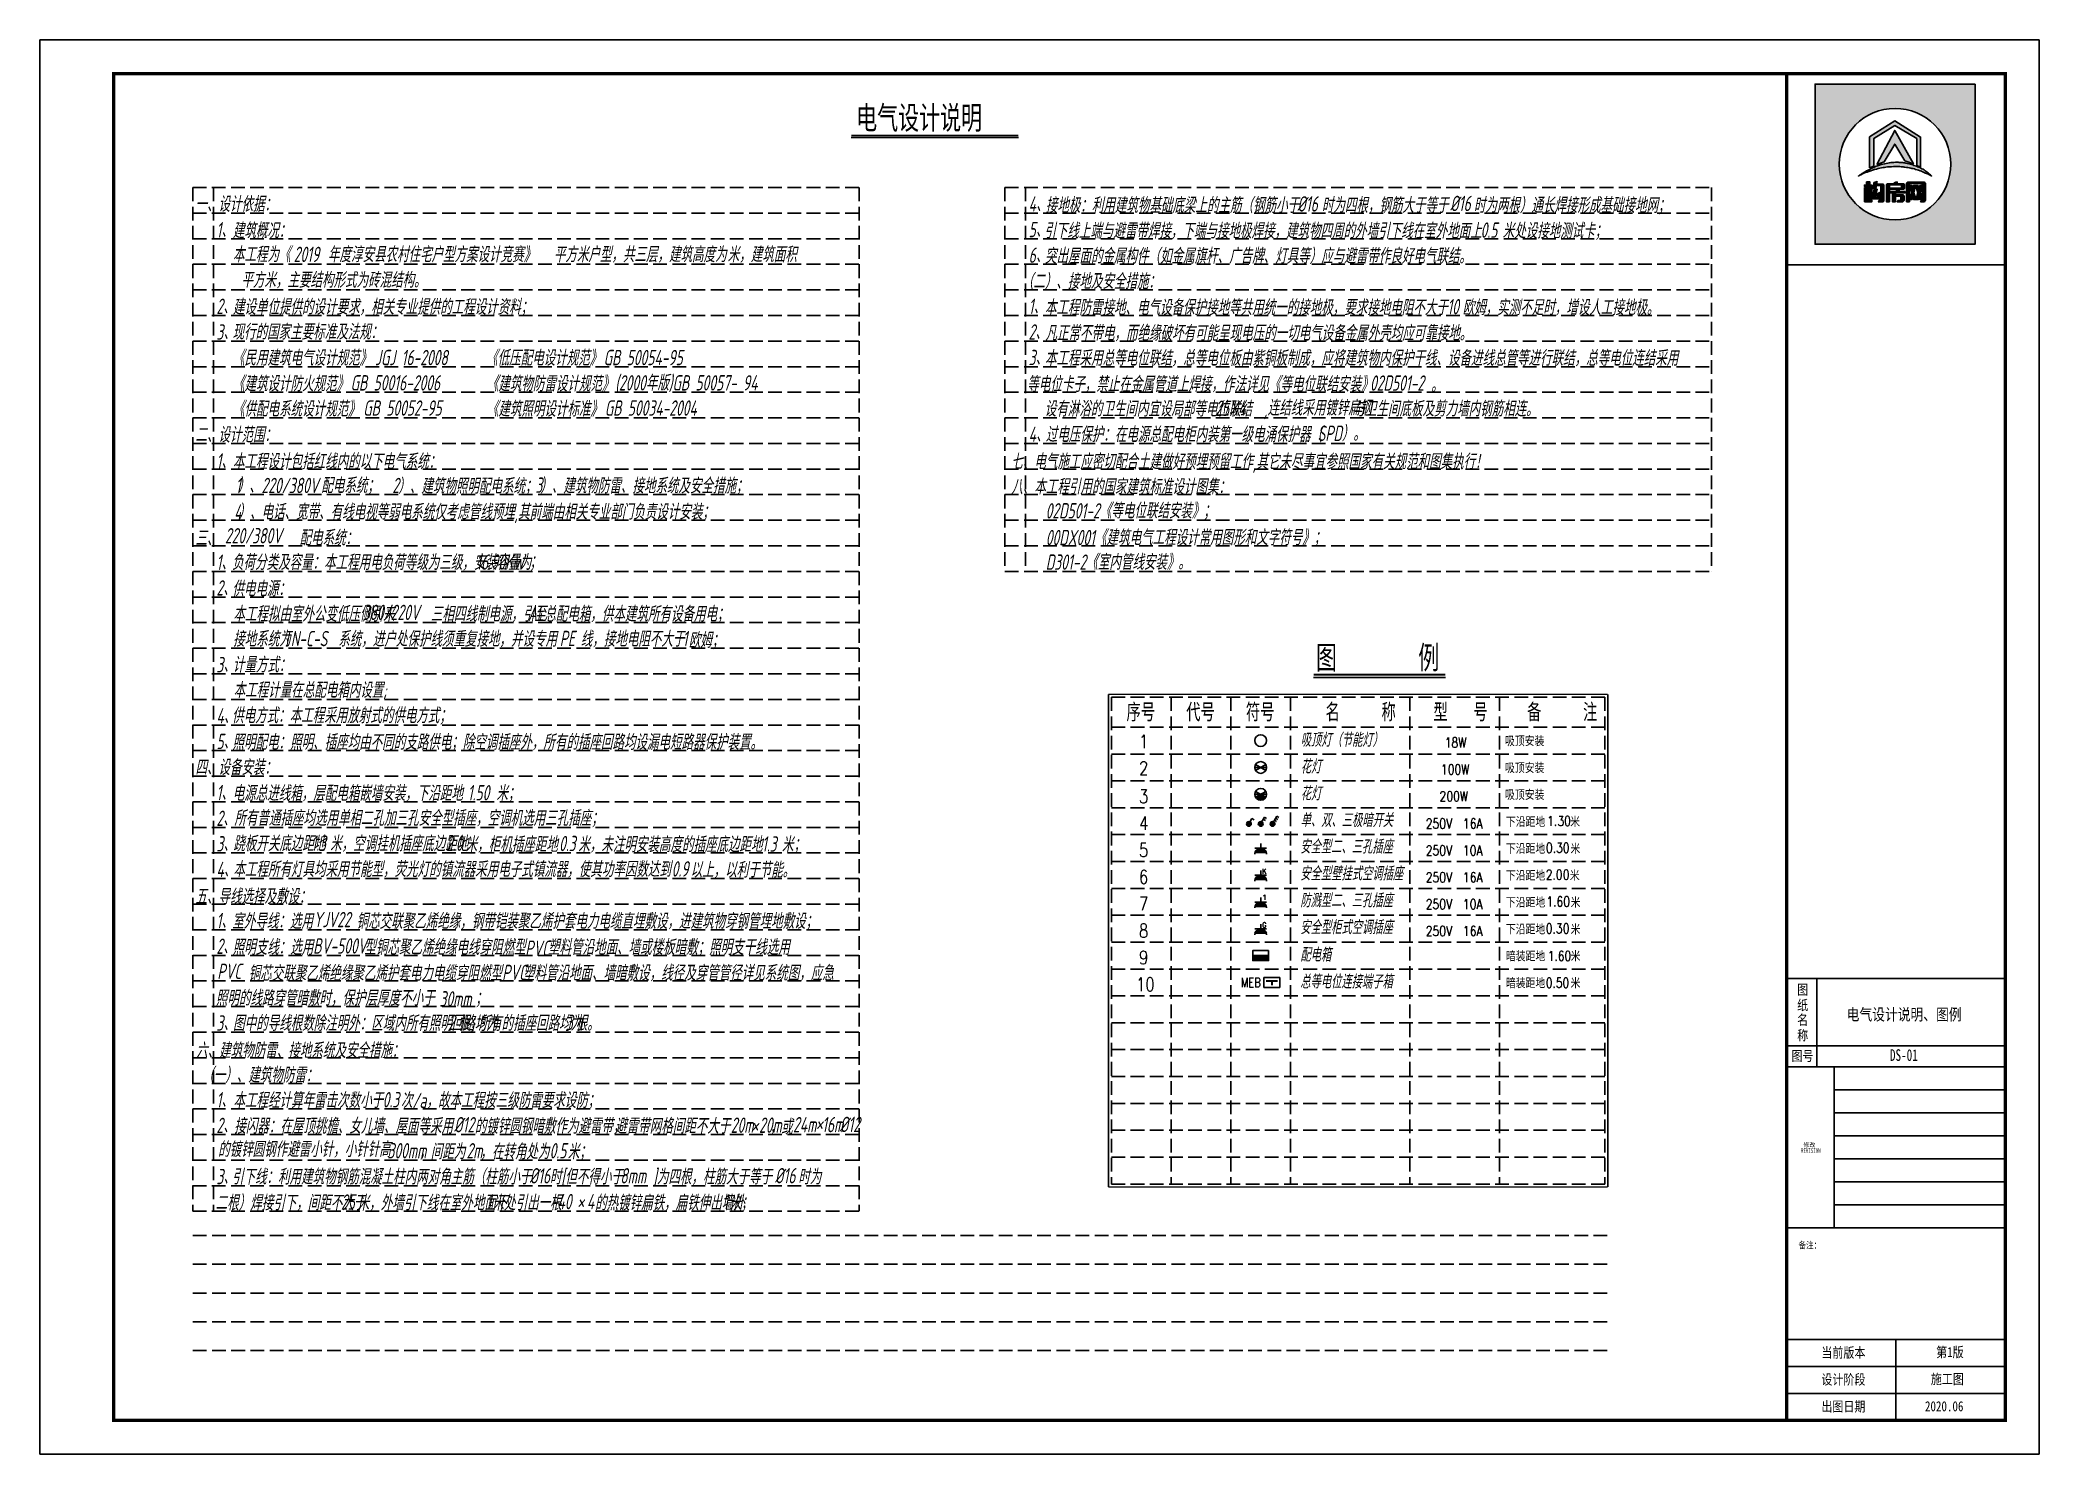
# Model space of a CAD drawing. Header units: millimetres. Extents: x -807114 to 42513, y -468455 to -61603.
# Drawn here: x -333736 to -297269, y -228981 to -203197 of the extents above; entities that cross this region are included whole.
import ezdxf
from ezdxf.enums import TextEntityAlignment as Align

# ---------------------------------------------------------------- set-up
doc = ezdxf.new("R2010")
doc.units = ezdxf.units.MM
doc.header["$LTSCALE"] = 1000
doc.linetypes.add('DASH', pattern=[0.35, 0.25, -0.1])
for name, color, linetype in [('AXIS', 3, 'Continuous'), ('EQUIP-动力', 3, 'Continuous'), ('EQUIP-照明', 3, 'Continuous'), ('EQUIP-箱柜', 3, 'Continuous'), ('lamp', 7, 'Continuous'), ('PUB_TEXT', 3, 'Continuous'), ('PUB_TITLE', 4, 'Continuous'), ('建-文字', 7, 'Continuous'), ('标注1', 7, 'Continuous')]:
    doc.layers.add(name, color=color, linetype=linetype)
doc.styles.add('_HZTXT', font='txt', dxfattribs={"bigfont": 'HZTXT'})
doc.styles.add('_TCH_LABEL', font='COMPLEX', dxfattribs={"bigfont": 'GBCBIG'})
doc.styles.add('HZ_SIMPLEX', font='SIMPLEX.shx', dxfattribs={"width": 0.7, "bigfont": 'hztxt.shx'})
doc.styles.add('SIMPLEX', font='SIMPLEX.SHX')
doc.styles.add('TEXT', font='gbeitc.shx', dxfattribs={"width": 0.85, "bigfont": 'hztxt.shx'})
doc.styles.add('uni-黑体', font='simhei.ttf')
doc.styles.add('ZDBOX', font='simsun.ttc', dxfattribs={"width": 0.7})
doc.styles.add('宋体', font='simsun.ttc', dxfattribs={"width": 0.8})

msp = doc.modelspace()

# ---------------------------------------------------------------- texts
at = {"width": 0.8}
for s, height, style, p in [('1', 248.1, 'HZ_SIMPLEX', (-313687.8, -216113.3)), ('吸顶安装', 179.51, 'HZ_SIMPLEX', (-307010.9, -216074.2)), ('18W', 179.51, 'HZ_SIMPLEX', (-308110, -216097.9)), ('2', 248.1, 'HZ_SIMPLEX', (-313687.8, -216599.6)), ('100W', 179.51, 'HZ_SIMPLEX', (-308179.7, -216588)), ('吸顶安装', 179.51, 'HZ_SIMPLEX', (-307010.9, -216564.3)), ('3', 248.1, 'HZ_SIMPLEX', (-313687.8, -217111.7)), ('200W', 179.51, 'HZ_SIMPLEX', (-308204.2, -217078.1)), ('吸顶安装', 179.51, 'HZ_SIMPLEX', (-307010.9, -217054.3)), ('4', 248.1, 'HZ_SIMPLEX', (-313687.8, -217601.8)), ('250V  16A', 179.51, 'HZ_SIMPLEX', (-308455.9, -217575.2)), ('下沿距地', 179.51, 'HZ_SIMPLEX', (-306994.4, -217547.3)), ('1.30', 179.51, 'HZ_SIMPLEX', (-306240.9, -217527.4)), ('米', 179.5, 'HZ_SIMPLEX', (-305822.7, -217547.3)), ('5', 248.1, 'HZ_SIMPLEX', (-313687.8, -218091.8)), ('250V  10A', 179.51, 'HZ_SIMPLEX', (-308455.9, -218065.3)), ('下沿距地', 179.51, 'HZ_SIMPLEX', (-306994.4, -218037.3)), ('0.30', 179.51, 'HZ_SIMPLEX', (-306263.9, -218017.5)), ('米', 179.5, 'HZ_SIMPLEX', (-305816.9, -218037.3)), ('6', 248.1, 'HZ_SIMPLEX', (-313687.8, -218581.9)), ('250V  16A', 179.51, 'HZ_SIMPLEX', (-308455.9, -218555.3)), ('下沿距地', 179.51, 'HZ_SIMPLEX', (-306994.4, -218527.4)), ('2.00', 179.51, 'HZ_SIMPLEX', (-306266.8, -218507.5)), ('米', 179.5, 'HZ_SIMPLEX', (-305828.5, -218527.4)), ('7', 248.1, 'HZ_SIMPLEX', (-313687.8, -219071.9)), ('250V  10A', 179.51, 'HZ_SIMPLEX', (-308455.9, -219045.4)), ('下沿距地', 179.51, 'HZ_SIMPLEX', (-306994.4, -219017.4)), ('1.60', 179.51, 'HZ_SIMPLEX', (-306255.3, -218997.6)), ('米', 179.5, 'HZ_SIMPLEX', (-305814.1, -219017.4)), ('8', 248.1, 'HZ_SIMPLEX', (-313687.8, -219562)), ('250V  16A', 179.51, 'HZ_SIMPLEX', (-308455.9, -219535.4)), ('下沿距地', 179.51, 'HZ_SIMPLEX', (-306994.4, -219507.5)), ('0.30', 179.51, 'HZ_SIMPLEX', (-306266.8, -219487.6)), ('米', 179.5, 'HZ_SIMPLEX', (-305814.1, -219507.5)), ('9', 248.1, 'HZ_SIMPLEX', (-313687.8, -220052)), ('暗装距地', 179.51, 'HZ_SIMPLEX', (-306994.4, -219997.5)), ('1.60', 179.51, 'HZ_SIMPLEX', (-306231.7, -219988.7)), ('米', 179.5, 'HZ_SIMPLEX', (-305814.6, -219997.5)), ('10', 248.15, 'HZ_SIMPLEX', (-313741.1, -220542.1)), ('暗装距地', 179.51, 'HZ_SIMPLEX', (-306994.4, -220487.6)), ('0.50', 179.51, 'HZ_SIMPLEX', (-306268.6, -220478.8)), ('米', 179.5, 'HZ_SIMPLEX', (-305814.6, -220487.6)), ('当前版本', 184.17, 'ZDBOX', (-301239.9, -227223.7)), ('第1版', 184.17, 'ZDBOX', (-299146.4, -227215.3)), ('设计阶段', 184.17, 'ZDBOX', (-301239.9, -227714.8)), ('施工图', 184.17, 'ZDBOX', (-299242.6, -227706.4)), ('出图日期', 184.17, 'ZDBOX', (-301239.9, -228205.9)), ('2020.06', 184.17, 'ZDBOX', (-299349.9, -228202.8))]:
    msp.add_text(s, height=height, dxfattribs=dict(at, style=style)).set_placement(p)
at = {"style": 'ZDBOX', "width": 0.8}
for s, height, p in [('图', 184.2, (-301580.9, -220515.1)), ('纸', 184.2, (-301580.9, -220792.9)), ('名', 184.2, (-301580.9, -221061.3)), ('称', 184.2, (-301580.9, -221343.7)), ('图号', 184.17, (-301584.6, -221723.5)), ('备注：', 122.78, (-301449.7, -225170.7))]:
    msp.add_text(s, height=height, dxfattribs=at).set_placement(p, align=Align.MIDDLE)
at = {"layer": 'AXIS', "color": 0, "style": '_HZTXT', "width": 0.8}
for s, p in [('电气设计说明', (-318846.9, -204870.5, 1305.1)), ('图    例', (-310460.3, -214713.3))]:
    msp.add_text(s, height=478.68, dxfattribs=at).set_placement(p)
at = {"layer": 'EQUIP-照明', "style": '_TCH_LABEL', "flags": 8}
for tag, p in [('K', (-311401.4, -218354.4)), ('1', (-311398.2, -218832)), ('G', (-311401.4, -219334.5))]:
    msp.add_attdef(tag, text='K', height=89.8, dxfattribs=at).set_placement(p, align=Align.MIDDLE_CENTER)
at = {"layer": 'lamp', "style": 'SIMPLEX', "width": 0.8}
msp.add_text('MEB', height=167.54, dxfattribs=at).set_placement((-311831.4, -220466.6, -1305.1))
at = {"layer": 'PUB_TEXT', "color": 0, "style": 'TEXT', "width": 0.75}
for s, height, p in [('一、设计依据：', 280, (-330902.8, -206330.4, 1305.1)), ('4、', 280, (-315701.3, -206326.8, 1305.1)), ('接地极：利用建筑物基础底梁上的主筋（钢筋小于', 280, (-315392.6, -206352.1, 2610.3)), ('%%c16', 280, (-310800.1, -206326.1, 2610.3)), ('时为四根，钢筋大于等于', 280, (-310356.1, -206352.1, 2610.3)), ('%%c16', 280, (-308010.9, -206317.4, 2610.3)), ('时为两根）通长焊接形成基础接地网；', 280, (-307583.2, -206352.1, 2610.3)), ('1、', 280, (-330517.1, -206797.8, 1305.1)), ('建筑概况：', 280, (-330220.8, -206813.1, 1305.1)), ('5、', 280, (-315701.3, -206793.6, 1305.1)), ('引下线上端与避雷带焊接，下端与接地极焊接，建筑物四周的外墙引下线在室外地面上', 280, (-315419.6, -206818, 2610.3)), ('0.5', 280, (-307456.6, -206803, 2610.3)), ('米处设接地测试卡；', 280, (-307056.3, -206818, 2610.3)), ('本工程为《      年度淳安县农村住宅户型方案设计竞赛》   平方米户型，共三层，建筑高度为 ', 280, (-330219.4, -207249.3)), ('2019', 280, (-329107.7, -207246, 1842.9)), ('米，建筑面积', 280, (-321193.3, -207248.7, 1305.1)), ('6、', 280, (-315701.3, -207260.3, 1305.1)), ('突出屋面的金属构件（如金属旗杆、广告牌、灯具等）应与避雷带作良好电气联结。', 280, (-315406.8, -207277.2, 2610.3)), ('平方米，主要结构形式为砖混结构。', 280, (-330064.9, -207715.4, 1305.1)), ('（二）、接地及安全措施：', 280, (-315828.8, -207739.2, 2610.3)), ('2、', 280, (-330517.1, -208192, 1305.1)), ('建设单位提供的设计要求，相关专业提供的工程设计资料；', 280, (-330219.4, -208207.2, 1305.1)), ('1、', 280, (-315701.3, -208193.7, 1305.1)), ('本工程防雷接地、电气设备保护接地等共用统一的接地极，要求接地电阻不大于', 280, (-315407.7, -208215.6, 2610.3)), ('10', 280, (-308064.1, -208199.6, 2610.3)), ('欧姆，实测不足时，增设人工接地极。', 280, (-307786.6, -208215.6, 2610.3)), ('3、', 280, (-330517.1, -208661.1, 1305.1)), ('现行的国家主要标准及法规：', 280, (-330226.1, -208661.1, 1305.1)), ('2、', 280, (-315701.3, -208660.4, 1305.1)), ('凡正常不带电，而绝缘破坏有可能呈现电压的一切电气设备金属外壳均应可靠接地。', 280, (-315398.9, -208682.5, 2610.3)), ('《民用建筑电气设计规范》', 280, (-330218.9, -209135.4, 1305.1)), ('JGJ 16-2008', 280, (-327623.6, -209127.6, 1305.1)), ('《低压配电设计规范》', 280, (-325600.9, -209135.4, 1305.1)), ('GB 50054-95', 280, (-323453, -209127.6, 1305.1)), ('3、', 280, (-315701.3, -209127.1, 1305.1)), ('本工程采用总等电位联结，总等电位板由紫铜板制成，应将建筑物内保护干线、设备进线总管等进行联结，总等电位连结采用', 280, (-315405.2, -209138.9, 2610.3)), ('《建筑设计防火规范》', 280, (-330218.9, -209605.7, 1305.1)), ('GB 50016-2006  ', 280, (-328069.5, -209588.5, 1305.1)), ('《建筑物防雷设计规范》', 280, (-325588.2, -209605.7, 1305.1)), ('(2000年版)GB 50057- 94', 280, (-323241.6, -209588.5, 1305.1)), ('等电位卡子，禁止在金属管道上焊接，作法详见《等电位联结安装》', 280, (-315730.4, -209614.1, 2610.3)), ('02D501-2', 280, (-309472.8, -209592.4, 2610.3)), ('。', 280, (-308362, -209621.8, 2610.3)), ('《供配电系统设计规范》', 280, (-330218.9, -210065.1, 1305.1)), ('GB 50052-95 ', 280, (-327838.6, -210047.7, 1305.1)), ('《建筑照明设计标准》', 280, (-325588.2, -210065.1, 1305.1)), ('GB 50034-2004', 280, (-323432.6, -210047.7, 1305.1)), ('设有淋浴的卫生间内宜设局部等电位联结', 280, (-315410.7, -210063.8, 535.7)), ('25X4', 280, (-312293.3, -210051.1, -14338.7)), (' ,连结线采用镀锌扁钢', 280, (-311518.7, -210046.1, -14338.7)), ('与卫生间底板及剪力墙内钢筋相连。', 280, (-309778.8, -210062.4, -14338.7)), ('二、设计范围：', 280, (-330902.8, -210536.5, 1305.1)), ('4、', 280, (-315701.3, -210527.3, 1305.1)), ('过电压保护：在电源总配电柜内装第一级电涌保护器（', 280, (-315391.7, -210531.3, 2610.3)), ('SPD', 280, (-310430, -210509.9, 2610.3)), ('）。', 280, (-309989.3, -210509.9, 2610.3)), ('1、', 280, (-330517.1, -211013.5, 1305.1)), ('本工程设计包括红线内的以下电气系统：', 280, (-330218.9, -211024.3, 1305.1)), ('七、电气施工应密切配合土建做好预埋预留工作,其它未尽事宜参照国家有关规范和图集执行！', 280, (-316021.1, -211026.8, 391.5)), ('1', 280, (-330166, -211459.9, 1305.1)), ('）、', 280, (-330129.7, -211459.9, 1305.1)), ('220/380V', 280, (-329694.1, -211459.9, 1305.1)), ('配电系统；', 280, (-328607.3, -211460.8)), ('2', 280, (-327308.5, -211459.9, 1305.1)), ('）、建筑物照明配电系统；', 280, (-327202.4, -211472.2, 1305.1)), ('3', 280, (-324698.9, -211454.7, 1305.1)), ('）、建筑物防雷、接地系统及安全措施；', 280, (-324612.9, -211467.1, 1305.1)), ('八、本工程引用的国家建筑标准设计图集：', 280, (-316021.1, -211484.2, 391.5)), ('4', 280, (-330193, -211942.9, 1305.1)), ('）、电话、宽带、有线电视等弱电系统仅考虑管线预埋,其前端由相关专业部门负责设计安装；', 280, (-330117.7, -211942.9, 1305.1)), ('02D501-2《等电位联结安装》；', 280, (-315391, -211922.3, 391.5)), ('三、', 280, (-330902.8, -212421.3, 1305.1)), ('220/380V', 280, (-330361.6, -212376.4, 1305.1)), ('配电系统：', 280, (-329004.5, -212416.3, 1305.1)), ('00DX001《建筑电气工程设计常用图形和文字符号》；', 280, (-315388.2, -212410, 391.5)), ('1、', 280, (-330517.1, -212860.9, 1305.1)), ('负荷分类及容量：本工程用电负荷等级为三级，安装容量为', 280, (-330235.9, -212862.2, 1305.1)), ('16.90KW', 280, (-325778, -212855.3, 1305.1)), ('D301-2《室内管线安装》。', 280, (-315388.2, -212857.8, 391.5)), ('；', 280, (-324806.5, -212850, 5280.2)), ('2、', 280, (-330517.1, -213327.6, 1305.1)), ('供电电源：', 280, (-330229.2, -213344.4, 1305.1)), ('   本工程拟由室外公变低压侧引来', 280, (-330552.6, -213804.5, 1305.1)), ('380/220V', 280, (-327850.2, -213774.4, 1305.1)), ('三相四线制电源，引至', 280, (-326609.1, -213804.5, 1305.1)), ('AL', 280, (-324832, -213789.9, 1305.1)), ('总配电箱，供本建筑所有设备用电；', 280, (-324539.7, -213804.5, 1305.1)), ('接地系统为', 280, (-330215.8, -214260.7)), ('TN-C-S', 280, (-329301.6, -214252.2)), ('系统，进户处保护线须重复接地，并设专用', 280, (-328297.9, -214260.7)), ('PE', 280, (-324253.2, -214249.3)), ('线，接地电阻不大于', 280, (-323874.7, -214260.7)), ('1', 280, (-322013.7, -214252.7)), ('欧姆；', 280, (-321903.5, -214283)), ('计量方式：', 280, (-330220.4, -214730.8, 1305.1)), ('3、', 280, (-330517.1, -214727.7, 1305.1)), ('本工程计量在总配电箱内设置;', 280, (-330206.7, -215193, 1305.1)), ('4、', 280, (-330517.1, -215661.2, 1305.1)), ('供电方式：本工程采用放射式的供电方式；', 280, (-330234.1, -215655.7, 1305.1)), ('5、', 280, (-330517.1, -216127.9, 1305.1)), ('照明配电：照明、插座均由不同的支路供电；除空调插座外，所有的插座回路均设漏电短路器保护装置。', 280, (-330227.1, -216141.6, 1305.1)), ('吸顶灯（节能灯）', 250, (-310741.8, -216085.5)), ('四、设备安装：', 280, (-330902.8, -216601.3, 1305.1)), ('花灯', 250, (-310739, -216573)), ('1、', 280, (-330517.1, -217061.3, 1305.1)), ('电源总进线箱，层配电箱嵌墙安装，下沿距地', 280, (-330225, -217073.9)), ('1.50', 280, (-325934.5, -217062.9)), ('米；', 280, (-325413.6, -217073.9)), ('花灯', 250, (-310739, -217063.1)), ('2、', 280, (-330517.1, -217528, 1305.1)), ('所有普通插座均选用单相二孔加三孔安全型插座，空调机选用三孔插座；', 280, (-330193.9, -217526.8)), ('单、双、三极暗开关', 250, (-310742.3, -217549.9)), ('跷板开关底边距地', 280, (-330212.7, -217991.1)), ('1.3', 280, (-328786.2, -217981.7)), ('米，空调挂机插座底边距地', 280, (-328446, -217991.1)), ('2.0', 280, (-326324.8, -217983.9)), ('米，柜机插座距地', 280, (-325973.4, -218007.8)), ('米，未注明安装高度的插座底边距地', 280, (-323919.1, -218007.8)), ('米；', 280, (-320203.9, -218007.8)), ('3、', 280, (-330517.1, -217994.8, 1305.1)), ('0.3', 280, (-324266.5, -217988.9)), ('1.3', 280, (-320567.5, -217997.6)), ('安全型二、三孔插座', 250, (-310747.4, -218032.8)), ('4、', 280, (-330517.1, -218461.5, 1305.1)), ('本工程所有灯具均采用节能型，荧光灯的镇流器采用电子式镇流器，使其功率因数达到', 280, (-330210.4, -218460.5)), ('0.9', 280, (-322212.8, -218451.7)), ('以上，以利于节能。', 280, (-321870.6, -218471.2)), ('安全型壁挂式空调插座', 250, (-310747.4, -218522.8)), ('五、导线选择及敷设：', 280, (-330902.8, -218956.6, 1305.1)), ('防溅型二、三孔插座', 250, (-310747.2, -219012.9)), ('1、', 280, (-330517.1, -219394.9, 1305.1)), ('室外导线：选用       铜芯交联聚乙烯绝缘，钢带铠装聚乙烯护套电力电缆直埋敷设，进建筑物穿钢管埋地敷设；', 280, (-330230.4, -219405.8, 1305.1)), ('YJV22', 280, (-328745, -219375.6, -38.6)), ('安全型柜式空调插座', 250, (-310747.4, -219502.9)), ('2、', 280, (-330517.1, -219861.6, 1305.1)), ('照明支线：选用', 280, (-330224.3, -219881.1)), ('BV-500V', 280, (-328751.5, -219857.1, -1343.8)), ('型铜芯聚乙烯绝缘电线穿阻燃型', 280, (-327822.1, -219881.1)), ('PVC', 280, (-324883.1, -219898)), ('塑料管沿地面、墙或楼板暗敷；照明支干线选用', 280, (-324472.5, -219881.1)), ('配电箱', 250, (-310746.8, -220003.3)), ('PVC', 280, (-330499.4, -220319.7)), ('铜芯交联聚乙烯绝缘聚乙烯护套电力电缆穿阻燃型', 280, (-329933, -220355.2)), ('PVC', 280, (-325303.9, -220339, -1343.8)), ('塑料管沿地面、墙暗敷设，线径及穿管管径详见系统图，应急', 280, (-324929.5, -220351.7)), ('总等电位连接端子箱', 250, (-310749.8, -220493.1, -1305.1)), ('照明的线路穿管暗敷时，保护层厚度不小于\u3000\u3000\u3000 ；', 280, (-330530.7, -220808.1)), ('30mm', 280, (-326448.5, -220822)), ('3、', 280, (-330517.1, -221261.8, 1305.1)), ('图中的导线根数除注明外：区域内所有照明回路均为', 280, (-330216.5, -221266.7, 1305.1)), ('2', 280, (-326289.8, -221251.3, 1305.1)), ('根；', 280, (-326111.5, -221266.7, 1305.1)), ('所有的插座回路均为', 280, (-325739.5, -221266.7, 1305.1)), ('3', 280, (-324142.2, -221251.3, 1305.1)), ('根。', 280, (-323965.5, -221266.7, 1305.1)), ('六、建筑物防雷、接地系统及安全措施：', 280, (-330890, -221764.5, 2610.3)), ('（一）、建筑物防雷：', 280, (-330778.9, -222211.3, 2610.3)), ('1、', 280, (-330517.1, -222661.9, 1305.1)), ('本工程经计算年雷击次数小于', 280, (-330209.9, -222672.8, 2610.3)), ('0.3', 280, (-327484.6, -222660.6, 2610.3)), ('次/a，故本工程按三级防雷要求设防；', 280, (-327151.9, -222672.8, 2610.3)), ('2、', 280, (-330517.1, -223128.6, 1305.1)), ('接闪器：在屋顶挑檐、女儿墙、屋面等采用  ', 280, (-330194.8, -223142.1, 2610.3)), ('%%c12', 280, (-326181.8, -223116.2, 2610.3)), ('的镀锌圆钢暗敷作为避雷带，', 280, (-325807.1, -223142.1, 2610.3)), ('避雷带网格间距不大于', 280, (-323246.5, -223142.1, 2610.3)), ('20m', 280, (-321133.7, -223124.8, 2610.3)), ('×', 280, (-320756.6, -223124.8, 2610.3)), ('20m', 280, (-320619.4, -223124.8, 2610.3)), ('，或', 280, (-320430.5, -223158.8, 2610.3)), ('24m', 280, (-319998.6, -223114.8, 2610.3)), ('×', 280, (-319581.1, -223094.9, 2610.3)), ('16m', 280, (-319470.7, -223114.8, 2610.3)), ('%%c12', 280, (-319145.5, -223111.1, 5220.6)), ('的镀锌圆钢作避雷小针，小针针高', 280, (-330490.3, -223567.8, 2610.3)), ('300mm', 280, (-327396.3, -223590.9, 2610.3)), ('，间距为', 280, (-326820.3, -223608, 2610.3)), ('2m', 280, (-325954.2, -223590.9, 2610.3)), ('，在转角处为', 280, (-325705.9, -223608, 2610.3)), ('0.5', 280, (-324439.8, -223590.9, 2610.3)), ('米；', 280, (-324111.4, -223608, 2610.3)), ('3、', 280, (-330517.1, -224062.1, 1305.1)), ('引下线：利用建筑物钢筋混凝土柱内两对角主筋（柱筋小于', 280, (-330237, -224067.3, 2610.3)), ('%%c16', 280, (-324804.5, -224047.6, 2610.3)), ('时[但不得小于', 280, (-324436.8, -224067.3, 2610.3)), ('8mm', 280, (-323150.2, -224047.6, 2610.3)), (']为四根，柱筋大于等于', 280, (-322554.7, -224067.3, 2610.3)), ('%%c16', 280, (-320329.1, -224045.8, 2610.3)), ('时为', 280, (-319906.3, -224067.3, 2610.3)), ('二根）焊接引下，间距不大于', 280, (-330534.6, -224541, 2610.3)), ('25', 280, (-328245.2, -224526, 2610.3)), ('米，外墙引下线在室外地面下', 280, (-327944.1, -224541, 2610.3)), ('1', 280, (-325590.4, -224523.1, 2610.3)), ('米处引出一根', 280, (-325484.6, -224541, 2610.3)), ('-40', 280, (-324417.8, -224518.4, 2610.3)), ('4', 280, (-323759.2, -224518.4, 2610.3)), ('的热镀锌扁铁，扁铁伸出墙外', 280, (-323613.4, -224541, 2610.3)), ('1', 280, (-321276, -224518.4, 2610.3)), ('米；', 280, (-321162.9, -224541, 2610.3)), ('×', 280, (-323934.7, -224518.4, 2610.3))]:
    msp.add_text(s, height=height, dxfattribs=at).set_placement(p)
at = {"layer": 'PUB_TEXT', "style": '_HZTXT', "width": 0.8}
for s, p in [('序号', (-313915.1, -215621)), ('代号', (-312826.1, -215621)), ('符号', (-311737.1, -215621)), ('名   称', (-310285.1, -215621)), ('型  号', (-308316.3, -215621)), ('备   注', (-306608.4, -215621))]:
    msp.add_text(s, height=326.7, dxfattribs=at).set_placement(p)
at = {"layer": 'PUB_TEXT', "color": 8, "style": '宋体', "width": 0.7}
msp.add_text('REVISION', height=78.05, dxfattribs=at).set_placement((-301611, -223510.8), align=Align.BOTTOM_LEFT)
at = {"layer": 'PUB_TEXT', "color": 8, "style": '宋体'}
msp.add_text('修改', height=78.05, dxfattribs=at).set_placement((-301568.5, -223382.8))
at = {"layer": '建-文字', "style": 'uni-黑体'}
for s, width, p in [('电气设计说明、图例', 0.8, (-300779.8, -221072.9)), ('DS-01', 0.7, (-299989.5, -221813.9))]:
    msp.add_text(s, height=213.77, dxfattribs=dict(at, width=width)).set_placement(p)

# ---------------------------------------------------------------- blocks, each defined once
blk = doc.blocks.new('PPPP')
at = {"layer": 'EQUIP-动力'}
h = blk.add_hatch(color=256, dxfattribs=at)
edge = h.paths.add_edge_path()
edge.add_line((-12365, 164817), (-12018, 164817))
edge.add_arc((-12191, 164769), 180, 15.43317, 164.56683)
for p, q in [((-12370, 164949), (-12010, 164949)), ((-12365, 164817), (-12018, 164817)), ((-12364, 164817), (-12017, 164817)), ((-12190, 165093), (-12190, 164817))]:
    blk.add_line(p, q, dxfattribs=at)
for centre, start, end in [((-12190, 164769), 0, 180), ((-12191, 164769), 15.43317, 164.56683)]:
    blk.add_arc(centre, 180, start, end, dxfattribs=at)
blk = doc.blocks.new('rrrr')
at = {"layer": 'EQUIP-照明'}
h = blk.add_hatch(color=256, dxfattribs=at)
edge = h.paths.add_edge_path()
edge.add_arc((-128876, 125039), 72, 0, 360)
for p, q in [((-128745, 125273), (-128869, 125059)), ((-128817, 125149), (-128752, 125111)), ((-128781, 125211), (-128716, 125174)), ((-128745, 125273), (-128680, 125236))]:
    blk.add_line(p, q, dxfattribs=at)
blk.add_circle((-128876, 125039), 72, dxfattribs=at)
blk = doc.blocks.new('LLLL')
at = {"layer": 'EQUIP-照明'}
h = blk.add_hatch(color=256, dxfattribs=at)
edge = h.paths.add_edge_path()
edge.add_arc((-15117, 164271), 72, 0, 360)
for q in [(-15090, 164321), (-14961, 164396)]:
    blk.add_line((-15025, 164433), q, dxfattribs=at)
blk.add_circle((-15117, 164271), 72, dxfattribs=at)
blk = doc.blocks.new('HHHH')
at = {"layer": 'EQUIP-照明'}
h = blk.add_hatch(color=256, dxfattribs=at)
edge = h.paths.add_edge_path()
edge.add_arc((-14597, 164713), 72, 0, 360)
for p, q in [((-14482, 164920), (-14570, 164768)), ((-14518, 164858), (-14453, 164820)), ((-14482, 164920), (-14417, 164883))]:
    blk.add_line(p, q, dxfattribs=at)
blk.add_circle((-14597, 164713), 72, dxfattribs=at)
blk = doc.blocks.new('DDDD')
at = {"layer": 'EQUIP-照明'}
blk.add_hatch(color=256, dxfattribs=at).paths.add_polyline_path([(-14227, 165525), (-14383, 165435, 0.57735), (-14071, 165435)])
for p, q in [((-14407, 165525), (-14047, 165525)), ((-14383, 165615), (-14071, 165435)), ((-14071, 165615), (-14383, 165435))]:
    blk.add_line(p, q, dxfattribs=at)
blk.add_circle((-14227, 165525), 180, dxfattribs=at)
blk = doc.blocks.new('SSSS')
at = {"layer": 'EQUIP-照明'}
for p, q in [((-14919, 165525), (-14559, 165525)), ((-14583, 165615), (-14895, 165435)), ((-14895, 165615), (-14583, 165435))]:
    blk.add_line(p, q, dxfattribs=at)
blk.add_circle((-14739, 165525), 180, dxfattribs=at)
blk = doc.blocks.new('sadasfafa')
h = blk.add_hatch(color=252)
h.dxf.hatch_style = 1
h.paths.add_polyline_path([(1853311, -2488040), (1853311, -2490368), (1855639, -2490368), (1855639, -2488040)])
h.paths.add_polyline_path([(1855286, -2489204, 1), (1853664, -2489204, 1)], flags=16)
edge = h.paths.add_edge_path(flags=0)
edge.add_spline(control_points=[(1853945, -2489376), (1853935, -2489385), (1854022, -2489327), (1854064, -2489324), (1854178, -2489280), (1854273, -2489257), (1854375, -2489242), (1854470, -2489236), (1854555, -2489239), (1854630, -2489250), (1854700, -2489259), (1854781, -2489280), (1854854, -2489303), (1854917, -2489335), (1854967, -2489354), (1854993, -2489368), (1855014, -2489382), (1854982, -2489354), (1854965, -2489332), (1854910, -2489297), (1854854, -2489260), (1854784, -2489234), (1854713, -2489206), (1854640, -2489189), (1854569, -2489179), (1854497, -2489176), (1854414, -2489178), (1854321, -2489198), (1854229, -2489222), (1854147, -2489257), (1854080, -2489292), (1854021, -2489325), (1853977, -2489352), (1853953, -2489369), (1853945, -2489376)], knot_values=[0, 0, 0, 0, 114.670179, 423.637006, 763.89867, 1083.683754, 1343.405239, 1688.07646, 1952.326814, 2113.699055, 2375.693807, 2595.188681, 2872.839541, 3068.155951, 3238.592156, 3348.056762, 3361.095167, 3431.805845, 3527.265261, 3733.200323, 3952.805082, 4160.23278, 4398.128766, 4650.488133, 4837.16968, 5050.428326, 5308.684497, 5588.159898, 5913.430939, 6163.12325, 6398.139207, 6601.625078, 6772.549769, 6871.149972, 6871.149972, 6871.149972, 6871.149972], degree=3, periodic=1)
h.paths.add_polyline_path([(1854530, -2489580), (1854534, -2489580), (1854534, -2489603), (1854618, -2489603), (1854618, -2489621), (1854481, -2489621), (1854481, -2489650), (1854589, -2489650), (1854599, -2489656), (1854606, -2489666), (1854606, -2489733), (1854600, -2489742), (1854590, -2489750), (1854506, -2489750), (1854514, -2489740), (1854518, -2489731), (1854552, -2489731), (1854558, -2489728), (1854560, -2489721), (1854560, -2489675), (1854558, -2489670), (1854553, -2489667), (1854481, -2489667), (1854481, -2489750), (1854436, -2489750), (1854436, -2489626), (1854433, -2489621), (1854406, -2489621), (1854406, -2489603), (1854488, -2489603), (1854488, -2489590)], flags=0)
h.paths.add_polyline_path([(1854486, -2489468), (1854506, -2489461), (1854506, -2489485), (1854510, -2489489), (1854601, -2489489), (1854609, -2489494), (1854615, -2489502), (1854615, -2489556), (1854607, -2489564), (1854599, -2489569), (1854401, -2489569), (1854394, -2489573), (1854394, -2489750), (1854349, -2489750), (1854349, -2489504), (1854355, -2489495), (1854367, -2489489), (1854462, -2489489), (1854462, -2489474)], flags=0)
h.paths.add_polyline_path([(1854394, -2489554), (1854394, -2489512), (1854404, -2489506), (1854562, -2489506), (1854570, -2489513), (1854570, -2489554)], flags=0)
h.paths.add_polyline_path([(1854214, -2489569), (1854203, -2489632), (1854193, -2489683), (1854194, -2489689), (1854218, -2489689), (1854220, -2489683), (1854214, -2489633), (1854254, -2489614), (1854263, -2489686), (1854263, -2489700), (1854255, -2489709), (1854159, -2489709), (1854150, -2489702), (1854148, -2489692), (1854173, -2489569)], flags=0)
h.paths.add_polyline_path([(1854187, -2489466), (1854213, -2489458), (1854207, -2489496), (1854296, -2489496), (1854305, -2489498), (1854312, -2489505), (1854314, -2489513), (1854314, -2489733), (1854310, -2489741), (1854301, -2489750), (1854231, -2489750), (1854238, -2489741), (1854243, -2489730), (1854261, -2489730), (1854268, -2489727), (1854270, -2489720), (1854270, -2489531), (1854270, -2489526), (1854267, -2489521), (1854260, -2489516), (1854202, -2489516), (1854201, -2489534), (1854196, -2489558), (1854150, -2489558), (1854159, -2489535), (1854165, -2489504), (1854167, -2489471)], flags=0)
h.paths.add_polyline_path([(1854140, -2489544), (1854140, -2489750), (1854114, -2489750), (1854114, -2489544)], flags=0)
h.paths.add_polyline_path([(1854056, -2489544), (1854053, -2489750), (1854031, -2489750), (1854031, -2489544)], flags=0)
h.paths.add_polyline_path([(1854107, -2489459), (1854107, -2489508), (1854139, -2489508), (1854139, -2489527), (1854107, -2489527), (1854107, -2489750), (1854062, -2489750), (1854062, -2489527), (1854029, -2489527), (1854029, -2489508), (1854062, -2489508), (1854062, -2489459)], flags=0)
h.paths.add_polyline_path([(1854209, -2489211), (1854471, -2488714), (1854743, -2489200), (1854618, -2489155), (1854470, -2488913), (1854318, -2489172)], flags=0)
h.paths.add_polyline_path([(1854102, -2488808), (1854470, -2488575), (1854848, -2488810), (1854848, -2489247), (1854790, -2489223), (1854790, -2488832), (1854471, -2488643), (1854168, -2488829), (1854168, -2489231), (1854102, -2489257)], flags=0)
h.paths.add_polyline_path([(1854685, -2489750), (1854641, -2489750), (1854641, -2489488), (1854641, -2489484), (1854646, -2489475), (1854656, -2489467), (1854898, -2489467), (1854907, -2489471), (1854916, -2489478), (1854916, -2489731), (1854908, -2489743), (1854902, -2489750), (1854847, -2489750), (1854858, -2489732), (1854866, -2489731), (1854869, -2489724), (1854869, -2489718), (1854867, -2489718), (1854836, -2489718), (1854826, -2489684), (1854814, -2489718), (1854746, -2489718), (1854736, -2489684), (1854722, -2489718), (1854689, -2489718), (1854689, -2489709), (1854691, -2489709), (1854720, -2489621), (1854685, -2489512)], flags=0)
h.paths.add_polyline_path([(1854779, -2489518), (1854809, -2489621), (1854781, -2489709), (1854777, -2489709), (1854750, -2489621), (1854775, -2489518)], flags=0)
h = blk.add_hatch(color=7)
h.dxf.hatch_style = 1
h.paths.add_polyline_path([(1854102, -2489257), (1854168, -2489231), (1854168, -2488829), (1854471, -2488643), (1854790, -2488832), (1854790, -2489223), (1854848, -2489247), (1854848, -2488810), (1854470, -2488575), (1854102, -2488808)])
h = blk.add_hatch(color=7)
h.dxf.hatch_style = 1
h.paths.add_polyline_path([(1854318, -2489172), (1854470, -2488913), (1854618, -2489155), (1854743, -2489200), (1854471, -2488714), (1854209, -2489211)])
h = blk.add_hatch(color=7)
h.dxf.hatch_style = 1
edge = h.paths.add_edge_path()
edge.add_spline(control_points=[(1853945, -2489376), (1853953, -2489369), (1853977, -2489352), (1854021, -2489325), (1854080, -2489292), (1854147, -2489257), (1854229, -2489222), (1854321, -2489198), (1854414, -2489178), (1854497, -2489176), (1854569, -2489179), (1854640, -2489189), (1854713, -2489206), (1854784, -2489234), (1854854, -2489260), (1854910, -2489297), (1854965, -2489332), (1854982, -2489354), (1855014, -2489382), (1854993, -2489368), (1854967, -2489354), (1854917, -2489335), (1854854, -2489303), (1854781, -2489280), (1854700, -2489259), (1854630, -2489250), (1854555, -2489239), (1854470, -2489236), (1854375, -2489242), (1854273, -2489257), (1854178, -2489280), (1854064, -2489324), (1854022, -2489327), (1853935, -2489385), (1853945, -2489376)], knot_values=[0, 0, 0, 0, 98.600203, 269.524894, 473.010766, 708.026723, 957.719033, 1282.990074, 1562.465475, 1820.721647, 2033.980292, 2220.661839, 2473.021206, 2710.917192, 2918.34489, 3137.949649, 3343.884711, 3439.344127, 3510.054805, 3523.09321, 3632.557816, 3802.994021, 3998.310431, 4275.961291, 4495.456165, 4757.450917, 4918.823158, 5183.073513, 5527.744733, 5787.466218, 6107.251302, 6447.512966, 6756.479793, 6871.149972, 6871.149972, 6871.149972, 6871.149972], degree=3, periodic=1)
h = blk.add_hatch(color=7)
h.dxf.hatch_style = 1
h.paths.add_polyline_path([(1854062, -2489459), (1854062, -2489508), (1854029, -2489508), (1854029, -2489527), (1854062, -2489527), (1854062, -2489750), (1854107, -2489750), (1854107, -2489527), (1854139, -2489527), (1854139, -2489508), (1854107, -2489508), (1854107, -2489459)])
h = blk.add_hatch(color=7)
h.dxf.hatch_style = 1
h.paths.add_polyline_path([(1854167, -2489471), (1854165, -2489504), (1854159, -2489535), (1854150, -2489558), (1854196, -2489558), (1854201, -2489534), (1854202, -2489516), (1854260, -2489516), (1854267, -2489521), (1854270, -2489526), (1854270, -2489531), (1854270, -2489720), (1854268, -2489727), (1854261, -2489730), (1854243, -2489730), (1854238, -2489741), (1854231, -2489750), (1854301, -2489750), (1854310, -2489741), (1854314, -2489733), (1854314, -2489513), (1854312, -2489505), (1854305, -2489498), (1854296, -2489496), (1854207, -2489496), (1854213, -2489458), (1854187, -2489466)])
h = blk.add_hatch(color=7)
h.dxf.hatch_style = 1
h.paths.add_polyline_path([(1854462, -2489474), (1854462, -2489489), (1854367, -2489489), (1854355, -2489495), (1854349, -2489504), (1854349, -2489750), (1854394, -2489750), (1854394, -2489573), (1854401, -2489569), (1854599, -2489569), (1854607, -2489564), (1854615, -2489556), (1854615, -2489502), (1854609, -2489494), (1854601, -2489489), (1854510, -2489489), (1854506, -2489485), (1854506, -2489461), (1854486, -2489468)])
h.paths.add_polyline_path([(1854394, -2489554), (1854394, -2489512), (1854404, -2489506), (1854562, -2489506), (1854570, -2489513), (1854570, -2489554)], flags=16)
h = blk.add_hatch(color=7)
h.dxf.hatch_style = 1
h.paths.add_polyline_path([(1854685, -2489512), (1854685, -2489493), (1854693, -2489483), (1854862, -2489483), (1854869, -2489491), (1854869, -2489724), (1854866, -2489731), (1854858, -2489732), (1854847, -2489750), (1854902, -2489750), (1854908, -2489743), (1854916, -2489731), (1854916, -2489478), (1854907, -2489471), (1854898, -2489467), (1854656, -2489467), (1854646, -2489475), (1854641, -2489484), (1854641, -2489488), (1854641, -2489750), (1854685, -2489750)])
h = blk.add_hatch(color=7)
h.dxf.hatch_style = 1
h.paths.add_polyline_path([(1854866, -2489709), (1854840, -2489621), (1854866, -2489512), (1854836, -2489512), (1854824, -2489558), (1854808, -2489512), (1854745, -2489512), (1854734, -2489557), (1854719, -2489512), (1854689, -2489512), (1854720, -2489621), (1854691, -2489709), (1854689, -2489709), (1854689, -2489710), (1854689, -2489718), (1854722, -2489718), (1854736, -2489684), (1854746, -2489718), (1854814, -2489718), (1854826, -2489684), (1854836, -2489718), (1854867, -2489718), (1854867, -2489709)])
h.paths.add_polyline_path([(1854779, -2489518), (1854809, -2489621), (1854781, -2489709), (1854777, -2489709), (1854750, -2489621), (1854775, -2489518)], flags=16)
h = blk.add_hatch(color=7)
h.dxf.hatch_style = 1
h.paths.add_polyline_path([(1854031, -2489544), (1854031, -2489750), (1854053, -2489750), (1854056, -2489544)])
h = blk.add_hatch(color=7)
h.dxf.hatch_style = 1
h.paths.add_polyline_path([(1854114, -2489544), (1854114, -2489750), (1854140, -2489750), (1854140, -2489544)])
h = blk.add_hatch(color=7)
h.dxf.hatch_style = 1
h.paths.add_polyline_path([(1854173, -2489569), (1854148, -2489692), (1854150, -2489702), (1854159, -2489709), (1854255, -2489709), (1854263, -2489700), (1854263, -2489686), (1854254, -2489614), (1854214, -2489633), (1854220, -2489683), (1854218, -2489689), (1854194, -2489689), (1854193, -2489683), (1854203, -2489632), (1854214, -2489569)])
h = blk.add_hatch(color=7)
h.dxf.hatch_style = 1
h.paths.add_polyline_path([(1854488, -2489590), (1854488, -2489603), (1854406, -2489603), (1854406, -2489621), (1854433, -2489621), (1854436, -2489626), (1854436, -2489750), (1854481, -2489750), (1854481, -2489667), (1854553, -2489667), (1854558, -2489670), (1854560, -2489675), (1854560, -2489721), (1854558, -2489728), (1854552, -2489731), (1854518, -2489731), (1854514, -2489740), (1854506, -2489750), (1854590, -2489750), (1854600, -2489742), (1854606, -2489733), (1854606, -2489666), (1854599, -2489656), (1854589, -2489650), (1854481, -2489650), (1854481, -2489621), (1854618, -2489621), (1854618, -2489603), (1854534, -2489603), (1854534, -2489580), (1854530, -2489580)])
for points in [[(1855639, -2488040), (1853311, -2488040), (1853311, -2490368), (1855639, -2490368)], [(1854102, -2489257), (1854102, -2488808), (1854470, -2488575), (1854848, -2488810), (1854848, -2489247), (1854790, -2489223), (1854790, -2488832), (1854471, -2488643), (1854168, -2488829), (1854168, -2489231)], [(1854209, -2489211), (1854318, -2489172), (1854470, -2488913), (1854618, -2489155), (1854743, -2489200), (1854471, -2488714)], [(1854062, -2489459), (1854107, -2489459), (1854107, -2489508), (1854139, -2489508), (1854139, -2489527), (1854107, -2489527), (1854107, -2489750), (1854062, -2489750), (1854062, -2489527), (1854029, -2489527), (1854029, -2489508), (1854062, -2489508)], [(1854462, -2489474), (1854486, -2489468), (1854506, -2489461), (1854506, -2489485), (1854510, -2489489), (1854601, -2489489), (1854609, -2489494), (1854615, -2489502), (1854615, -2489556), (1854607, -2489564), (1854599, -2489569), (1854401, -2489569), (1854394, -2489573), (1854394, -2489750), (1854349, -2489750), (1854349, -2489504), (1854355, -2489495), (1854367, -2489489), (1854462, -2489489)], [(1854394, -2489554), (1854570, -2489554), (1854570, -2489513), (1854562, -2489506), (1854404, -2489506), (1854394, -2489512)], [(1854641, -2489750), (1854641, -2489488), (1854641, -2489484), (1854646, -2489475), (1854656, -2489467), (1854898, -2489467), (1854907, -2489471), (1854916, -2489478), (1854916, -2489731), (1854908, -2489743), (1854902, -2489750), (1854847, -2489750), (1854858, -2489732), (1854866, -2489731), (1854869, -2489724), (1854869, -2489491), (1854862, -2489483), (1854693, -2489483), (1854685, -2489493), (1854685, -2489750)], [(1854775, -2489518), (1854779, -2489518), (1854809, -2489621), (1854781, -2489709), (1854777, -2489709), (1854750, -2489621)], [(1854056, -2489544), (1854031, -2489544), (1854031, -2489750), (1854053, -2489750)], [(1854114, -2489544), (1854140, -2489544), (1854140, -2489750), (1854114, -2489750)], [(1854488, -2489590), (1854530, -2489580), (1854534, -2489580), (1854534, -2489603), (1854618, -2489603), (1854618, -2489621), (1854481, -2489621), (1854481, -2489650), (1854589, -2489650), (1854599, -2489656), (1854606, -2489666), (1854606, -2489733), (1854600, -2489742), (1854590, -2489750), (1854506, -2489750), (1854514, -2489740), (1854518, -2489731), (1854552, -2489731), (1854558, -2489728), (1854560, -2489721), (1854560, -2489675), (1854558, -2489670), (1854553, -2489667), (1854481, -2489667), (1854481, -2489750), (1854436, -2489750), (1854436, -2489626), (1854433, -2489621), (1854406, -2489621), (1854406, -2489603), (1854488, -2489603)]]:
    blk.add_lwpolyline(points, close=True)
for points in [[(1854167, -2489471), (1854187, -2489466), (1854213, -2489458), (1854207, -2489496), (1854296, -2489496), (1854305, -2489498), (1854312, -2489505), (1854314, -2489513), (1854314, -2489733), (1854310, -2489741), (1854301, -2489750), (1854231, -2489750), (1854238, -2489741), (1854243, -2489730), (1854261, -2489730), (1854268, -2489727), (1854270, -2489720), (1854270, -2489531), (1854270, -2489526), (1854267, -2489521), (1854260, -2489516), (1854202, -2489516), (1854201, -2489534), (1854196, -2489558), (1854150, -2489558), (1854150, -2489558), (1854159, -2489535), (1854165, -2489504), (1854167, -2489471)], [(1854866, -2489709), (1854866, -2489709), (1854867, -2489709), (1854867, -2489718), (1854836, -2489718), (1854826, -2489684), (1854814, -2489718), (1854746, -2489718), (1854736, -2489684), (1854722, -2489718), (1854689, -2489718), (1854689, -2489710), (1854689, -2489709), (1854691, -2489709), (1854720, -2489621), (1854689, -2489512)], [(1854173, -2489569), (1854214, -2489569), (1854203, -2489632), (1854193, -2489683), (1854194, -2489689), (1854218, -2489689), (1854220, -2489683), (1854214, -2489633), (1854254, -2489614), (1854263, -2489686), (1854263, -2489700), (1854255, -2489709), (1854159, -2489709), (1854150, -2489702), (1854148, -2489692), (1854173, -2489569)]]:
    blk.add_lwpolyline(points)
at = {"color": 7}
blk.add_lwpolyline([(1854689, -2489512), (1854719, -2489512), (1854734, -2489557), (1854745, -2489512), (1854808, -2489512), (1854824, -2489558), (1854836, -2489512), (1854866, -2489512), (1854840, -2489621), (1854866, -2489709)], dxfattribs=at)
blk.add_circle((1854475, -2489204), 811)
at = {"start_tangent": (-0.74079, -0.671736), "end_tangent": (-0.74079, -0.671736)}
blk.add_spline([(1853945, -2489376), (1853977, -2489357), (1854071, -2489318), (1854178, -2489282), (1854280, -2489257), (1854365, -2489245), (1854479, -2489238), (1854566, -2489241), (1854619, -2489248), (1854704, -2489261), (1854775, -2489279), (1854861, -2489308), (1854920, -2489335), (1854972, -2489357), (1855003, -2489375), (1855007, -2489377), (1854990, -2489361), (1854968, -2489339), (1854913, -2489299), (1854851, -2489261), (1854787, -2489235), (1854714, -2489208), (1854633, -2489189), (1854572, -2489180), (1854501, -2489177), (1854416, -2489181), (1854326, -2489198), (1854222, -2489227), (1854146, -2489259), (1854077, -2489294), (1854019, -2489327), (1853971, -2489357), (1853945, -2489376)], degree=3, dxfattribs=at)

# ---------------------------------------------------------------- hatches: boundary and pattern name
at = {"layer": 'EQUIP-箱柜'}
msp.add_hatch(color=256, dxfattribs=at).paths.add_polyline_path([(-311323.9, -219892.4), (-311611.1, -219892.4), (-311611.1, -219982.2), (-311323.9, -219982.2)])

# ---------------------------------------------------------------- linework, layer by layer
for p, q in [((-318937.5, -204975.6), (-315885.9, -204975.6)), ((-301321.2, -221921.2), (-301321.2, -220309.7)), ((-301873.8, -221537.5), (-297883.3, -221537.5))]:
    msp.add_line(p, q)
for points, const_width in [([(-318937.5, -204939.2), (-315885.9, -204939.2)], 27.2), ([(-301873.8, -207298.4), (-297883.3, -207298.4)], 30.7), ([(-301873.8, -220309.7), (-297883.3, -220309.7)], 30.7), ([(-301873.8, -221921.2), (-297883.3, -221921.2)], 30.7), ([(-301873.8, -224854.5), (-297883.3, -224854.5)], 30.7)]:
    msp.add_lwpolyline(points, dxfattribs=dict(const_width=const_width))
at = {"layer": 'EQUIP-照明'}
msp.add_circle((-311467.5, -215972), 107.7, dxfattribs=at)
at = {"layer": 'EQUIP-箱柜'}
msp.add_line((-311611.1, -219892.4), (-311323.9, -219892.4), dxfattribs=at)
for points in [[(-311323.9, -219802.7), (-311323.9, -219982.2), (-311611.1, -219982.2), (-311611.1, -219802.7)], [(-311407.6, -220292.7), (-311120.4, -220292.7), (-311120.4, -220472.2), (-311407.6, -220472.2)]]:
    msp.add_lwpolyline(points, close=True, dxfattribs=at)
at = {"layer": 'EQUIP-箱柜', "const_width": 35.9}
for points in [[(-311156.3, -220353.7), (-311371.7, -220353.7)], [(-311264, -220353.7), (-311264, -220436.3)]]:
    msp.add_lwpolyline(points, dxfattribs=at)
at = {"layer": 'PUB_TEXT'}
msp.add_line((-310503.9, -214819.3), (-308096.6, -214819.3), dxfattribs=at)
at = {"layer": 'PUB_TEXT', "const_width": 35.1}
msp.add_lwpolyline([(-310503.9, -214769), (-308096.6, -214769)], dxfattribs=at)
at = {"layer": 'PUB_TITLE'}
for p, q in [((-301873.8, -226893.9), (-297883.3, -226893.9)), ((-299878.5, -228367.3), (-299878.5, -226893.9)), ((-301873.8, -227385), (-297883.3, -227385)), ((-301873.8, -227876.1), (-297883.3, -227876.1))]:
    msp.add_line(p, q, dxfattribs=at)
for points in [[(-333735.8, -228981.2), (-297269.4, -228981.2), (-297269.4, -203196.9), (-333735.8, -203196.9)], [(-332390.4, -228367.3), (-297883.3, -228367.3), (-297883.3, -203810.8), (-332390.4, -203810.8)]]:
    msp.add_lwpolyline(points, close=True, dxfattribs=at)
at = {"layer": 'PUB_TITLE', "const_width": 61.4}
msp.add_lwpolyline([(-332390.4, -228367.3), (-297883.3, -228367.3), (-297883.3, -203810.8), (-332390.4, -203810.8)], close=True, dxfattribs=at)
msp.add_lwpolyline([(-301873.8, -228367.3), (-301873.8, -203810.8)], dxfattribs=at)
at = {"layer": 'PUB_TITLE'}
msp.add_lwpolyline([(-301873.8, -224854.5), (-297883.3, -224854.5)], dxfattribs=at)
for points in [[(-301005.5, -221921.2), (-301005.5, -221921.2), (-301005.5, -224836.1), (-301005.5, -224836.1)], [(-301005.5, -222340.2), (-301005.5, -222340.2), (-298680, -222340.2), (-297883.3, -222340.2)], [(-301005.5, -222759.3), (-301005.5, -222759.3), (-298680, -222759.3), (-297883.3, -222759.3)], [(-301005.5, -223178.3), (-301005.5, -223178.3), (-298680, -223178.3), (-297883.3, -223178.3)], [(-301005.5, -223597.4), (-301005.5, -223597.4), (-298680, -223597.4), (-297883.3, -223597.4)], [(-301005.5, -224016.4), (-301005.5, -224016.4), (-298680, -224016.4), (-297883.3, -224016.4)], [(-301005.5, -224435.4), (-301005.5, -224435.4), (-298680, -224435.4), (-297883.3, -224435.4)]]:
    msp.add_open_spline(points, degree=3, dxfattribs=at)
at = {"layer": '标注1', "color": 251, "linetype": 'DASH'}
for p, q in [((-330950, -205887), (-330950, -224555.7)), ((-330950, -205887), (-318789.7, -205887)), ((-330570.8, -205887), (-330570.8, -224555.7)), ((-318789.7, -205887), (-318789.7, -224555.7)), ((-316134.2, -205887), (-316134.2, -212887.8)), ((-316134.2, -205887), (-303246.2, -205887)), ((-316134.2, -205887), (-303246.2, -205887)), ((-315755, -205887), (-315755, -212887.8)), ((-303246.2, -205887), (-303246.2, -212887.8)), ((-330950, -206353.8), (-318789.7, -206353.8)), ((-316134.2, -206353.8), (-303246.2, -206353.8)), ((-330950, -206820.5), (-318789.7, -206820.5)), ((-316134.2, -206820.5), (-303246.2, -206820.5)), ((-330950, -207287.2), (-318789.7, -207287.2)), ((-316134.2, -207287.2), (-303246.2, -207287.2)), ((-330950, -207753.9), (-318789.7, -207753.9)), ((-316134.2, -207753.9), (-303246.2, -207753.9)), ((-330950, -208220.6), (-318789.7, -208220.6)), ((-316134.2, -208220.6), (-303246.2, -208220.6)), ((-330950, -208687.3), (-318789.7, -208687.3)), ((-316134.2, -208687.3), (-303246.2, -208687.3)), ((-330950, -209154), (-318789.7, -209154)), ((-316134.2, -209154), (-303246.2, -209154)), ((-330950, -209620.8), (-318789.7, -209620.8)), ((-316134.2, -209620.8), (-303246.2, -209620.8)), ((-330950, -210087.5), (-318789.7, -210087.5)), ((-316134.2, -210087.5), (-303246.2, -210087.5)), ((-330950, -210554.2), (-318789.7, -210554.2)), ((-316134.2, -210554.2), (-303246.2, -210554.2)), ((-330950, -211020.9), (-318789.7, -211020.9)), ((-316134.2, -211020.9), (-303246.2, -211020.9)), ((-330950, -211487.6), (-318789.7, -211487.6)), ((-316134.2, -211487.6), (-303246.2, -211487.6)), ((-330950, -211954.3), (-318789.7, -211954.3)), ((-316134.2, -211954.3), (-303246.2, -211954.3)), ((-330950, -212421.1), (-318789.7, -212421.1)), ((-316134.2, -212421.1), (-303246.2, -212421.1)), ((-330950, -212887.8), (-318789.7, -212887.8)), ((-316134.2, -212887.8), (-303246.2, -212887.8)), ((-330950, -213354.5), (-318789.7, -213354.5)), ((-330950, -213821.2), (-318789.7, -213821.2)), ((-330950, -214287.9), (-318789.7, -214287.9)), ((-330950, -214754.6), (-318789.7, -214754.6)), ((-330950, -215221.4), (-318789.7, -215221.4)), ((-314190, -215182.5), (-314190, -224057.9)), ((-314190, -215182.5), (-305190.5, -215182.5)), ((-313101, -215182.5), (-313101, -224057.9)), ((-312012, -215182.5), (-312012, -224057.9)), ((-310923, -215182.5), (-310923, -224057.9)), ((-308745, -215182.5), (-308745, -224057.9)), ((-307111.5, -215182.5), (-307111.5, -224057.9)), ((-305190.5, -215182.5), (-305190.5, -224057.9)), ((-330950, -215688.1), (-318789.7, -215688.1)), ((-314190, -215727), (-305190.5, -215727)), ((-330950, -216154.8), (-318789.7, -216154.8)), ((-314190, -216217), (-305190.5, -216217)), ((-330950, -216621.5), (-318789.7, -216621.5)), ((-314190, -216707.1), (-305190.5, -216707.1)), ((-330950, -217088.2), (-318789.7, -217088.2)), ((-314190, -217197.1), (-305190.5, -217197.1)), ((-330950, -217554.9), (-318789.7, -217554.9)), ((-314190, -217687.2), (-305190.5, -217687.2)), ((-330950, -218021.7), (-318789.7, -218021.7)), ((-314190, -218177.2), (-305190.5, -218177.2)), ((-330950, -218488.4), (-318789.7, -218488.4)), ((-314190, -218667.3), (-305190.5, -218667.3)), ((-330950, -218955.1), (-318789.7, -218955.1)), ((-314190, -219157.3), (-305190.5, -219157.3)), ((-330950, -219421.8), (-318789.7, -219421.8)), ((-330950, -219888.5), (-318789.7, -219888.5)), ((-314190, -219647.4), (-305190.5, -219647.4)), ((-314190, -220137.4), (-305190.5, -220137.4)), ((-330950, -220355.2), (-318789.7, -220355.2)), ((-330950, -220822), (-318789.7, -220822)), ((-314190, -220627.5), (-305190.5, -220627.5)), ((-330950, -221288.7), (-318789.7, -221288.7)), ((-314190, -221117.5), (-305190.5, -221117.5)), ((-314190, -221607.6), (-305190.5, -221607.6)), ((-330950, -221755.4), (-318789.7, -221755.4)), ((-330950, -222222.1), (-318789.7, -222222.1)), ((-314190, -222097.6), (-305190.5, -222097.6)), ((-330950, -222688.8), (-318789.7, -222688.8)), ((-314190, -222587.7), (-305190.5, -222587.7)), ((-330950, -223155.5), (-318789.7, -223155.5)), ((-314190, -223077.8), (-305190.5, -223077.8)), ((-330950, -223622.3), (-318789.7, -223622.3)), ((-314190, -223567.8), (-305190.5, -223567.8)), ((-330950, -224089), (-318789.7, -224089)), ((-314190, -224057.9), (-305190.5, -224057.9)), ((-330950, -224555.7), (-318789.7, -224555.7)), ((-330945.2, -224997.5), (-305089, -224997.5)), ((-330945.2, -225522.1), (-305089, -225522.1)), ((-330945.2, -226046.6), (-305089, -226046.6)), ((-330945.2, -226571.2), (-305089, -226571.2)), ((-330945.2, -227095.7), (-305089, -227095.7))]:
    msp.add_line(p, q, dxfattribs=at)
at = {"layer": '标注1', "color": 251, "linetype": 'DASH', "const_width": 27.2}
for points in [[(-314244.4, -215128), (-314244.4, -224112.3)], [(-314244.4, -215128), (-305136, -215128)], [(-305136, -215128), (-305136, -224112.3)], [(-314244.4, -224112.3), (-305136, -224112.3)]]:
    msp.add_lwpolyline(points, dxfattribs=at)

# ---------------------------------------------------------------- block references
at = {"xscale": 1.254, "yscale": 1.254, "zscale": 1.254}
msp.add_blockref('sadasfafa', (-2625407.8, 2916000.5), dxfattribs=at)
at = {"layer": 'EQUIP-照明', "xscale": 0.5983542337871784, "yscale": 0.5983542337871784, "zscale": 0.5983542337871784}
for name, p in [('SSSS', (-302648.3, -315504.6)), ('DDDD', (-302954.5, -315994.7)), ('LLLL', (-302637.4, -315784.1)), ('HHHH', (-302733.4, -316048.4)), ('PPPP', (-304173.5, -316634.7)), ('PPPP', (-304173.5, -317124.7)), ('PPPP', (-304173.5, -317614.8)), ('PPPP', (-304173.5, -318104.8))]:
    msp.add_blockref(name, p, dxfattribs=at)
at = {"layer": 'EQUIP-照明', "color": 1, "xscale": 0.5983542337871784, "yscale": 0.5983542337871784, "zscale": 0.5983542337871784}
msp.add_blockref('rrrr', (-234138.5, -292309.1), dxfattribs=at)

msp.set_redraw_order([(e.dxf.handle, doc.entitydb.next_handle()) for e in msp.query("TEXT MTEXT ATTDEF DIMENSION ARC_DIMENSION")])  # texts and dimensions are drawn at this point

doc.saveas('drawing.dxf')
